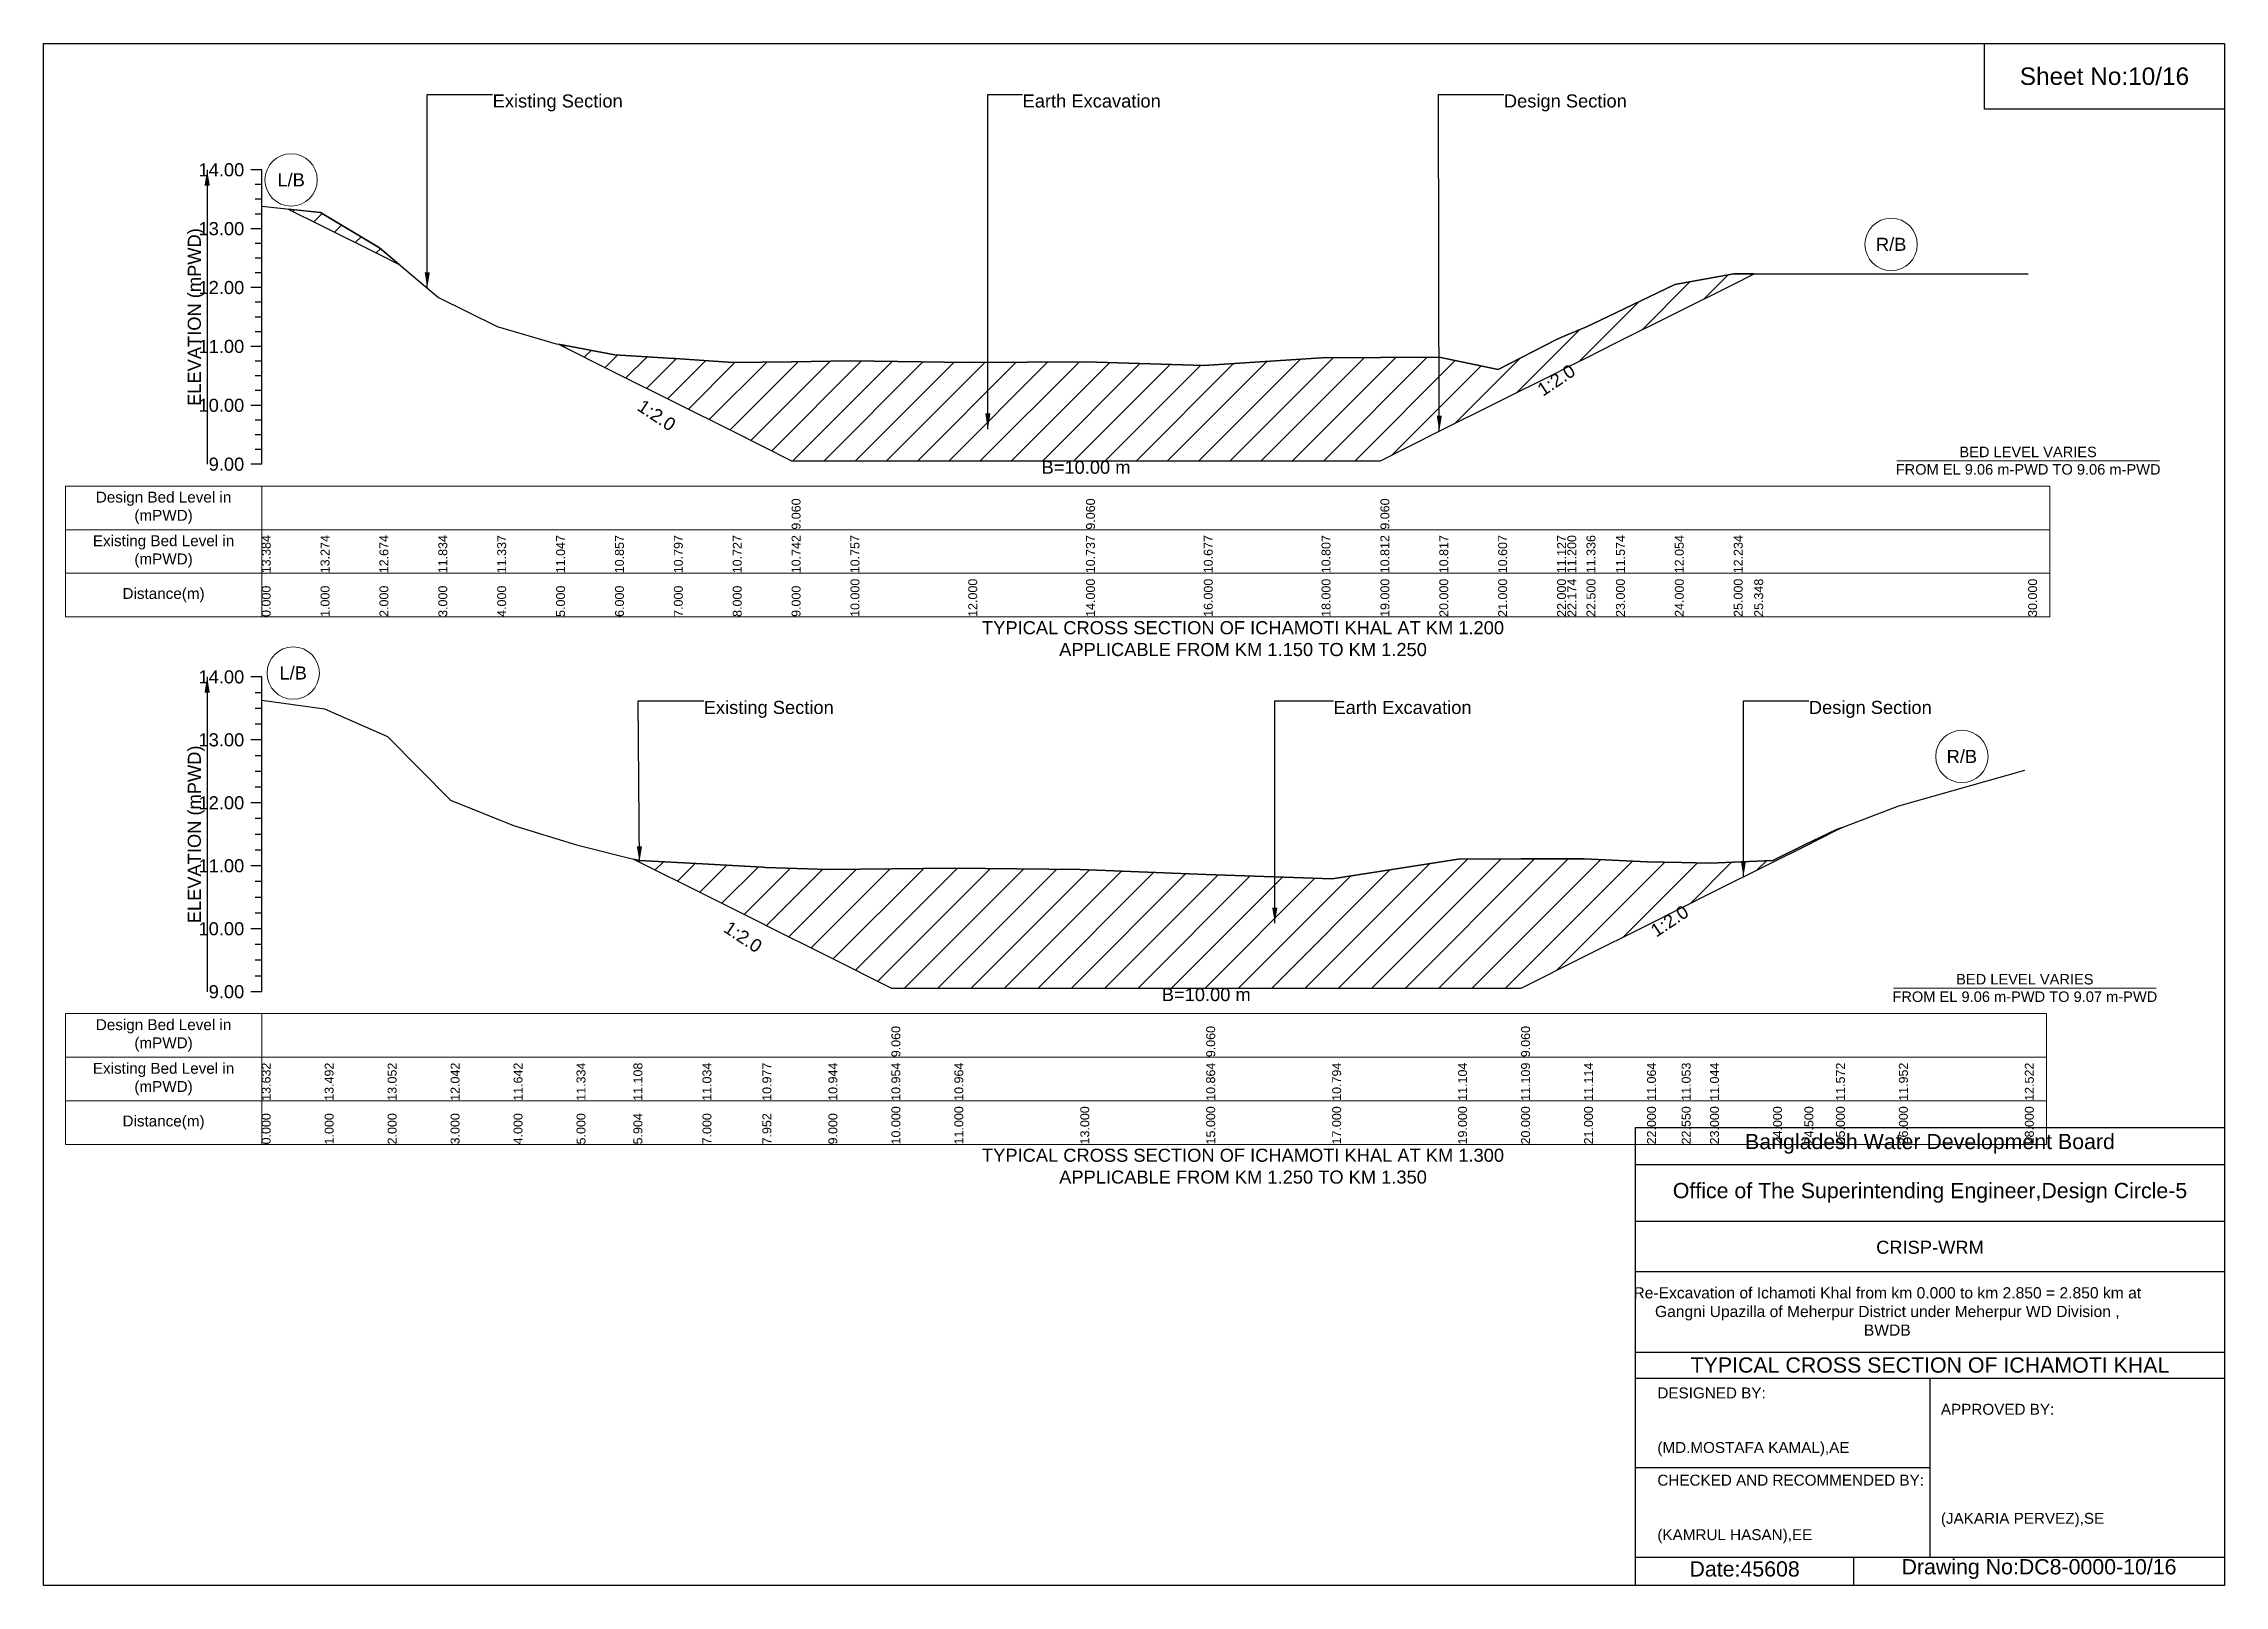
# Model space of a CAD drawing. Header units: inches. Extents: x 91000 to 258009, y -5656 to 0.
# Drawn here: x 190000 to 198000, y -5656 to 0 of the extents above; entities that cross this region are included whole.
import ezdxf

# ---------------------------------------------------------------- set-up
doc = ezdxf.new("R2010")
doc.units = ezdxf.units.IN
doc.header["$LTSCALE"] = 7
doc.header["$MEASUREMENT"] = 0
for name, color, linetype, lineweight in [('Cross section Data Border', 7, 'Continuous', 9), ('Cross Section Labels', 7, 'Continuous', 9), ('Existing_Bed_Level for Xsection', 7, 'Continuous', 25)]:
    doc.layers.add(name, color=color, linetype=linetype, lineweight=lineweight)
doc.styles.get("Standard").update_dxf_attribs({"font": 'arial.ttf'})
doc.dimstyles.get("Standard").update_dxf_attribs({"dimtxt": 0.18, "dimasz": 0.18, "dimexe": 0.18, "dimexo": 0.0625, "dimgap": 0.09, "dimtad": 0, "dimtih": 1, "dimtoh": 1, "dimdec": 4, "dimzin": 0, "dimdsep": 46, "dimtxsty": 'Standard', "dimcen": 0.09, "dimadec": 0, "dimazin": 0, "dimtfac": 1, "dimtdec": 4, "dimtofl": 0, "dimtmove": 0, "dimatfit": 3, "dimfxl": 1, "dimtolj": 1, "dimtzin": 0, "dimarcsym": 0})

msp = doc.modelspace()

# ---------------------------------------------------------------- texts
at = {"attachment_point": 5}
for s, insert, char_height in [('Sheet No:10/16', (197560, -120), 64), ('Bangladesh Water Development Board', (196920, -4036), 56), ('Office of The Superintending Engineer,Design Circle-5', (196920, -4216), 56)]:
    msp.add_mtext(s, dxfattribs=dict(at, insert=insert, char_height=char_height))
for s, insert, char_height, width, attachment_point in [('CRISP-WRM', (196920, -4416), 48, 2240, 5), ('Re-Excavation of Ichamoti Khal from km 0.000 to km 2.850 = 2.850 km at^JGangni Upazilla of Meherpur District under Meherpur WD Division ,^JBWDB', (196763.4, -4651.1), 41.04, 1846.8, 5), ('TYPICAL CROSS SECTION OF ICHAMOTI KHAL', (196920, -4848), 56, 2240, 5), ('DESIGNED BY:^J^J^J(MD.MOSTAFA KAMAL),AE', (195920, -5056), 40, 1120, 4), ('APPROVED BY:^J^J^J^J^J^J(JAKARIA PERVEZ),SE', (196960, -5216), 40, 1120, 4), ('CHECKED AND RECOMMENDED BY:^J^J^J(KAMRUL HASAN),EE', (195920, -5376), 40, 1120, 4), ('Date:45608', (196240, -5596), 56, 1120, 5), ('Drawing No:DC8-0000-10/16', (197320, -5596), 56, 1760, 5)]:
    msp.add_mtext(s, dxfattribs=dict(insert=insert, char_height=char_height, width=width, attachment_point=attachment_point))
at = {"layer": 'Cross section Data Border', "char_height": 40, "width": 640, "attachment_point": 5}
for s, insert in [('Design Bed Level in (mPWD)', (190440, -1703.1)), ('Existing Bed Level in (mPWD)', (190440, -1863.1)), ('Distance(m)', (190440, -2023.1)), ('Design Bed Level in (mPWD)', (190440, -3638.4)), ('Existing Bed Level in (mPWD)', (190440, -3798.4)), ('Distance(m)', (190440, -3958.4))]:
    msp.add_mtext(s, dxfattribs=dict(at, insert=insert))
at = {"layer": 'Cross Section Labels'}
for s, insert, char_height, attachment_point in [('Existing Section', (191647.3, -186.3), 48, 1), ('Earth Excavation', (193591.3, -186.3), 48, 1), ('Design Section', (195356.9, -186.3), 48, 1), ('L/B', (190908, -500), 48, 5), ('R/B', (196777.6, -736.6), 48, 5), ('BED LEVEL VARIES ^JFROM EL 9.06 m-PWD TO 9.06 m-PWD', (197280, -1530.2), 38.4, 5), ('B=10.00 m', (193824, -1530.2), 48, 2), ('TYPICAL CROSS SECTION OF ICHAMOTI KHAL AT KM 1.200^JAPPLICABLE FROM KM 1.150 TO KM 1.250', (194400, -2183.1), 48, 5), ('L/B', (190915.5, -2309.1), 48, 5), ('Existing Section', (192421.6, -2411.2), 48, 1), ('Earth Excavation', (194731.6, -2411.2), 48, 1), ('Design Section', (196475.6, -2411.2), 48, 1), ('R/B', (197037, -2615.2), 48, 5), ('BED LEVEL VARIES ^JFROM EL 9.06 m-PWD TO 9.07 m-PWD', (197268, -3464.6), 38.4, 5), ('B=10.00 m', (194265, -3464.6), 48, 2), ('TYPICAL CROSS SECTION OF ICHAMOTI KHAL AT KM 1.300^JAPPLICABLE FROM KM 1.250 TO KM 1.350', (194400, -4118.4), 48, 5)]:
    msp.add_mtext(s, dxfattribs=dict(at, insert=insert, char_height=char_height, attachment_point=attachment_point))
at = {"layer": 'Cross Section Labels', "char_height": 48, "attachment_point": 2}
for insert, rotation in [((195535.6, -1214.4), 33.69007), ((192262.5, -1343.4), 326.30993), ((195951.3, -3198.9), 33.69007), ((192579.2, -3256.9), 326.30993)]:
    msp.add_mtext('1:2.0', dxfattribs=dict(at, insert=insert, rotation=rotation))
at = {"layer": 'Existing_Bed_Level for Xsection', "char_height": 48, "attachment_point": 6}
for s, insert in [('14.00', (190736, -463.1)), ('13.00', (190736, -679.1)), ('12.00', (190736, -895.1)), ('11.00', (190736, -1111.1)), ('10.00', (190736, -1327.1)), ('9.00', (190736, -1543.1)), ('14.00', (190736, -2323.4)), ('13.00', (190736, -2554.4)), ('12.00', (190736, -2785.4)), ('11.00', (190736, -3016.4)), ('10.00', (190736, -3247.4)), ('9.00', (190736, -3478.4))]:
    msp.add_mtext(s, dxfattribs=dict(at, insert=insert))
at = {"layer": 'Existing_Bed_Level for Xsection', "rotation": 90}
for s, insert, char_height, attachment_point in [('ELEVATION (mPWD)', (190560, -1003.1), 48, 5), ('9.060', (192744, -1783.1), 32.8, 1), ('9.060', (193824, -1783.1), 32.8, 1), ('9.060', (194904, -1783.1), 32.8, 1), ('13.384', (190800, -1943.1), 32.8, 1), ('13.274', (191016, -1943.1), 32.8, 1), ('12.674', (191232, -1943.1), 32.8, 1), ('11.834', (191448, -1943.1), 32.8, 1), ('11.337', (191664, -1943.1), 32.8, 1), ('11.047', (191880, -1943.1), 32.8, 1), ('10.857', (192096, -1943.1), 32.8, 1), ('10.797', (192312, -1943.1), 32.8, 1), ('10.727', (192528, -1943.1), 32.8, 1), ('10.742', (192744, -1943.1), 32.8, 1), ('10.757', (192960, -1943.1), 32.8, 1), ('10.737', (193824, -1943.1), 32.8, 1), ('10.677', (194256, -1943.1), 32.8, 1), ('10.807', (194688, -1943.1), 32.8, 1), ('10.812', (194904, -1943.1), 32.8, 1), ('10.817', (195120, -1943.1), 32.8, 1), ('10.607', (195336, -1943.1), 32.8, 1), ('11.127', (195552, -1943.1), 32.8, 1), ('11.200', (195589.6, -1943.1), 32.8, 1), ('11.336', (195660, -1943.1), 32.8, 1), ('11.574', (195768, -1943.1), 32.8, 1), ('12.054', (195984, -1943.1), 32.8, 1), ('12.234', (196200, -1943.1), 32.8, 1), ('0.000', (190800, -2103.1), 32.8, 1), ('1.000', (191016, -2103.1), 32.8, 1), ('2.000', (191232, -2103.1), 32.8, 1), ('3.000', (191448, -2103.1), 32.8, 1), ('4.000', (191664, -2103.1), 32.8, 1), ('5.000', (191880, -2103.1), 32.8, 1), ('6.000', (192096, -2103.1), 32.8, 1), ('7.000', (192312, -2103.1), 32.8, 1), ('8.000', (192528, -2103.1), 32.8, 1), ('9.000', (192744, -2103.1), 32.8, 1), ('10.000', (192960, -2103.1), 32.8, 1), ('12.000', (193392, -2103.1), 32.8, 1), ('14.000', (193824, -2103.1), 32.8, 1), ('16.000', (194256, -2103.1), 32.8, 1), ('18.000', (194688, -2103.1), 32.8, 1), ('19.000', (194904, -2103.1), 32.8, 1), ('20.000', (195120, -2103.1), 32.8, 1), ('21.000', (195336, -2103.1), 32.8, 1), ('22.000', (195552, -2103.1), 32.8, 1), ('22.174', (195589.6, -2103.1), 32.8, 1), ('22.500', (195660, -2103.1), 32.8, 1), ('23.000', (195768, -2103.1), 32.8, 1), ('24.000', (195984, -2103.1), 32.8, 1), ('25.000', (196200, -2103.1), 32.8, 1), ('25.348', (196275.2, -2103.1), 32.8, 1), ('30.000', (197280, -2103.1), 32.8, 1), ('ELEVATION (mPWD)', (190560, -2900.9), 48, 5), ('9.060', (193110, -3718.4), 32.8, 1), ('9.060', (194265, -3718.4), 32.8, 1), ('9.060', (195420, -3718.4), 32.8, 1), ('13.632', (190800, -3878.4), 32.8, 1), ('13.492', (191031, -3878.4), 32.8, 1), ('13.052', (191262, -3878.4), 32.8, 1), ('12.042', (191493, -3878.4), 32.8, 1), ('11.642', (191724, -3878.4), 32.8, 1), ('11.334', (191955, -3878.4), 32.8, 1), ('11.108', (192163.8, -3878.4), 32.8, 1), ('11.034', (192417, -3878.4), 32.8, 1), ('10.977', (192636.9, -3878.4), 32.8, 1), ('10.944', (192879, -3878.4), 32.8, 1), ('10.954', (193110, -3878.4), 32.8, 1), ('10.964', (193341, -3878.4), 32.8, 1), ('10.864', (194265, -3878.4), 32.8, 1), ('10.794', (194727, -3878.4), 32.8, 1), ('11.104', (195189, -3878.4), 32.8, 1), ('11.109', (195420, -3878.4), 32.8, 1), ('11.114', (195651, -3878.4), 32.8, 1), ('11.064', (195882, -3878.4), 32.8, 1), ('11.053', (196009, -3878.4), 32.8, 1), ('11.044', (196113, -3878.4), 32.8, 1), ('11.572', (196575, -3878.4), 32.8, 1), ('11.952', (196806, -3878.4), 32.8, 1), ('12.522', (197268, -3878.4), 32.8, 1), ('10.000', (193110, -4038.4), 32.8, 1), ('11.000', (193341, -4038.4), 32.8, 1), ('13.000', (193803, -4038.4), 32.8, 1), ('15.000', (194265, -4038.4), 32.8, 1), ('17.000', (194727, -4038.4), 32.8, 1), ('19.000', (195189, -4038.4), 32.8, 1), ('20.000', (195420, -4038.4), 32.8, 1), ('21.000', (195651, -4038.4), 32.8, 1), ('22.000', (195882, -4038.4), 32.8, 1), ('22.550', (196009, -4038.4), 32.8, 1), ('23.000', (196113, -4038.4), 32.8, 1), ('24.000', (196344, -4038.4), 32.8, 1), ('24.500', (196459.5, -4038.4), 32.8, 1), ('25.000', (196575, -4038.4), 32.8, 1), ('26.000', (196806, -4038.4), 32.8, 1), ('28.000', (197268, -4038.4), 32.8, 1), ('0.000', (190800, -4038.4), 32.8, 1), ('1.000', (191031, -4038.4), 32.8, 1), ('2.000', (191262, -4038.4), 32.8, 1), ('3.000', (191493, -4038.4), 32.8, 1), ('4.000', (191724, -4038.4), 32.8, 1), ('5.000', (191955, -4038.4), 32.8, 1), ('5.904', (192163.8, -4038.4), 32.8, 1), ('7.000', (192417, -4038.4), 32.8, 1), ('7.952', (192636.9, -4038.4), 32.8, 1), ('9.000', (192879, -4038.4), 32.8, 1)]:
    msp.add_mtext(s, dxfattribs=dict(at, insert=insert, char_height=char_height, attachment_point=attachment_point))

# ---------------------------------------------------------------- hatches: boundary and pattern name
at = {"layer": 'Existing_Bed_Level for Xsection'}
h = msp.add_hatch(dxfattribs=at)
h.set_pattern_fill('ANSI31', color=256, scale=648, style=0)
h.paths.add_polyline_path([(190897.5, -606.9), (191016, -666.2), (191232, -774.2), (191304.4, -810.4), (191232, -749.5), (191016, -619.9)])
h = msp.add_hatch(dxfattribs=at)
h.set_pattern_fill('ANSI31', color=256, scale=648, style=0)
h.paths.add_polyline_path([(191889.1, -1102.7), (192096, -1206.2), (192312, -1314.2), (192316.5, -1316.4), (192528, -1422.2), (192744, -1530.2), (192960, -1530.2), (193392, -1530.2), (193824, -1530.2), (194256, -1530.2), (194688, -1530.2), (194904, -1530.2), (195120, -1422.2), (195336, -1314.2), (195552, -1206.2), (195589.6, -1187.4), (195660, -1152.2), (195768, -1098.2), (195984, -990.2), (196200, -882.2), (196275.2, -844.6), (196200, -844.6), (195984, -883.4), (195768, -987.1), (195660, -1038.5), (195589.6, -1068), (195552, -1083.7), (195336, -1196), (195120, -1150.6), (194904, -1151.7), (194688, -1152.8), (194256, -1180.9), (193824, -1167.9), (193392, -1170.1), (192960, -1163.6), (192744, -1166.8), (192528, -1170.1), (192316.5, -1155.3), (192312, -1155), (192096, -1142)])
h = msp.add_hatch(dxfattribs=at)
h.set_pattern_fill('ANSI31', color=256, scale=693, style=0)
h.paths.add_polyline_path([(192163.8, -2991.5), (192186, -3002.6), (192417, -3118.1), (192636.9, -3228), (192648, -3233.6), (192879, -3349.1), (193110, -3464.6), (193341, -3464.6), (193803, -3464.6), (194265, -3464.6), (194727, -3464.6), (195189, -3464.6), (195420, -3464.6), (195651, -3349.1), (195882, -3233.6), (196009, -3170), (196113, -3118.1), (196344, -3002.6), (196459.5, -2944.8), (196575, -2887.1), (196598.1, -2875.5), (196575, -2884.3), (196459.5, -2939.3), (196344, -2997), (196113, -3006.2), (196009, -3004.2), (195882, -3001.6), (195651, -2990.1), (195420, -2991.2), (195189, -2992.4), (194727, -3064), (194265, -3047.8), (193803, -3029.3), (193341, -3024.7), (193110, -3027), (192879, -3029.3), (192648, -3022.4), (192636.9, -3021.8), (192417, -3008.6), (192186, -2997)])

# ---------------------------------------------------------------- linework, layer by layer
for points in [[(190000, 0), (198000, 0), (198000, -5656), (190000, -5656)], [(197120, 0), (198000, 0), (198000, -240), (197120, -240)]]:
    msp.add_lwpolyline(points, close=True)
for points in [[(195840, -5656), (195840, -3976), (198000, -3976)], [(195840, -4112), (198000, -4112)], [(195840, -4320), (198000, -4320)], [(195840, -4504), (198000, -4504)], [(195840, -4800), (198000, -4800)], [(195840, -4896), (198000, -4896)], [(196920, -4896), (196920, -5552)], [(195840, -5224), (196920, -5224)], [(195840, -5552), (198000, -5552)], [(196640, -5552), (196640, -5656)]]:
    msp.add_lwpolyline(points)
at = {"layer": 'Cross section Data Border'}
for points in [[(190080, -1623.1), (197360, -1623.1), (197360, -2103.1), (190080, -2103.1)], [(190080, -3558.4), (197348, -3558.4), (197348, -4038.4), (190080, -4038.4)]]:
    msp.add_lwpolyline(points, close=True, dxfattribs=at)
for points in [[(190800, -1623.1), (190800, -2103.1)], [(190080, -1783.1), (197360, -1783.1)], [(190080, -1943.1), (197360, -1943.1)], [(190800, -3558.4), (190800, -4038.4)], [(190080, -3718.4), (197348, -3718.4)], [(190080, -3878.4), (197348, -3878.4)]]:
    msp.add_lwpolyline(points, dxfattribs=at)
at = {"layer": 'Cross Section Labels'}
for points in [[(196797.8, -1530.2), (197762.2, -1530.2)], [(196785.8, -3464.6), (197750.2, -3464.6)]]:
    msp.add_lwpolyline(points, dxfattribs=at)
for centre in [(190908, -500), (196777.6, -736.6), (190915.5, -2309.1), (197037, -2615.2)]:
    msp.add_circle(centre, 96, dxfattribs=at)
at = {"layer": 'Existing_Bed_Level for Xsection'}
for points in [[(190800, -463.1), (190760, -463.1)], [(190800, -1543.1), (190800, -1327.1), (190800, -1111.1), (190800, -895.1), (190800, -679.1), (190800, -463.1)], [(190800, -517.1), (190776, -517.1)], [(190800, -571.1), (190776, -571.1)], [(190800, -625.1), (190776, -625.1)], [(190800, -596.2), (191016, -619.9), (191232, -749.5), (191448, -931), (191664, -1038.3), (191880, -1101), (191889.1, -1102.7), (192096, -1142), (192312, -1155), (192316.5, -1155.3), (192528, -1170.1), (192744, -1166.8), (192744, -1166.8), (192960, -1163.6), (193392, -1170.1), (193824, -1167.9), (193824, -1167.9), (194256, -1180.9), (194688, -1152.8), (194904, -1151.7), (194904, -1151.7), (195120, -1150.6), (195336, -1196), (195552, -1083.7), (195589.6, -1068), (195660, -1038.5), (195768, -987.1), (195984, -883.4), (196200, -844.6), (196275.2, -844.6), (197280, -844.6)], [(190800, -679.1), (190760, -679.1)], [(190800, -733.1), (190776, -733.1)], [(190800, -787.1), (190776, -787.1)], [(190800, -841.1), (190776, -841.1)], [(190800, -895.1), (190760, -895.1)], [(190800, -949.1), (190776, -949.1)], [(190800, -1003.1), (190776, -1003.1)], [(190800, -1111.1), (190760, -1111.1)], [(190800, -1057.1), (190776, -1057.1)], [(190800, -1165.1), (190776, -1165.1)], [(190800, -1219.1), (190776, -1219.1)], [(190800, -1273.1), (190776, -1273.1)], [(190800, -1327.1), (190760, -1327.1)], [(190800, -1381.1), (190776, -1381.1)], [(190800, -1435.1), (190776, -1435.1)], [(190800, -1489.1), (190776, -1489.1)], [(190800, -1543.1), (190760, -1543.1)], [(190800, -2323.4), (190760, -2323.4)], [(190800, -2381.2), (190776, -2381.2)], [(190800, -3478.4), (190800, -3247.4), (190800, -3016.4), (190800, -2785.4), (190800, -2554.4), (190800, -2323.4)], [(190800, -2438.9), (190776, -2438.9)], [(190800, -2408.4), (191031, -2440.8), (191262, -2542.4), (191493, -2775.7), (191724, -2868.1), (191955, -2939.3), (192163.8, -2991.5), (192186, -2997), (192417, -3008.6), (192636.9, -3021.8), (192648, -3022.4), (192879, -3029.3), (193110, -3027), (193110, -3027), (193341, -3024.7), (193803, -3029.3), (194265, -3047.8), (194265, -3047.8), (194727, -3064), (195189, -2992.4), (195420, -2991.2), (195420, -2991.2), (195651, -2990.1), (195882, -3001.6), (196009, -3004.2), (196113, -3006.2), (196344, -2997), (196459.5, -2939.3), (196575, -2884.3), (196598.1, -2875.5), (196806, -2796.5), (197268, -2664.8)], [(190800, -2554.4), (190760, -2554.4)], [(190800, -2496.7), (190776, -2496.7)], [(190800, -2612.2), (190776, -2612.2)], [(190800, -2669.9), (190776, -2669.9)], [(190800, -2785.4), (190760, -2785.4)], [(190800, -2727.7), (190776, -2727.7)], [(190800, -2843.2), (190776, -2843.2)], [(190800, -2900.9), (190776, -2900.9)], [(190800, -2958.7), (190776, -2958.7)], [(190800, -3016.4), (190760, -3016.4)], [(190800, -3074.2), (190776, -3074.2)], [(190800, -3131.9), (190776, -3131.9)], [(190800, -3189.7), (190776, -3189.7)], [(190800, -3247.4), (190760, -3247.4)], [(190800, -3305.2), (190776, -3305.2)], [(190800, -3362.9), (190776, -3362.9)], [(190800, -3420.7), (190776, -3420.7)], [(190800, -3478.4), (190760, -3478.4)]]:
    msp.add_lwpolyline(points, dxfattribs=at)
for points in [[(190897.5, -606.9), (191016, -666.2), (191232, -774.2), (191304.4, -810.4), (191232, -749.5), (191016, -619.9)], [(191889.1, -1102.7), (192096, -1206.2), (192312, -1314.2), (192316.5, -1316.4), (192528, -1422.2), (192744, -1530.2), (192744, -1530.2), (192960, -1530.2), (193392, -1530.2), (193824, -1530.2), (193824, -1530.2), (194256, -1530.2), (194688, -1530.2), (194904, -1530.2), (194904, -1530.2), (195120, -1422.2), (195336, -1314.2), (195552, -1206.2), (195589.6, -1187.4), (195660, -1152.2), (195768, -1098.2), (195984, -990.2), (196200, -882.2), (196275.2, -844.6), (196200, -844.6), (195984, -883.4), (195768, -987.1), (195660, -1038.5), (195589.6, -1068), (195552, -1083.7), (195336, -1196), (195120, -1150.6), (194904, -1151.7), (194904, -1151.7), (194688, -1152.8), (194256, -1180.9), (193824, -1167.9), (193824, -1167.9), (193392, -1170.1), (192960, -1163.6), (192744, -1166.8), (192744, -1166.8), (192528, -1170.1), (192316.5, -1155.3), (192312, -1155), (192096, -1142)], [(192163.8, -2991.5), (192186, -3002.6), (192417, -3118.1), (192636.9, -3228), (192648, -3233.6), (192879, -3349.1), (193110, -3464.6), (193110, -3464.6), (193341, -3464.6), (193803, -3464.6), (194265, -3464.6), (194265, -3464.6), (194727, -3464.6), (195189, -3464.6), (195420, -3464.6), (195420, -3464.6), (195651, -3349.1), (195882, -3233.6), (196009, -3170), (196113, -3118.1), (196344, -3002.6), (196459.5, -2944.8), (196575, -2887.1), (196598.1, -2875.5), (196598.1, -2875.5), (196598.1, -2875.5), (196575, -2884.3), (196459.5, -2939.3), (196344, -2997), (196113, -3006.2), (196009, -3004.2), (195882, -3001.6), (195651, -2990.1), (195420, -2991.2), (195420, -2991.2), (195189, -2992.4), (194727, -3064), (194265, -3047.8), (194265, -3047.8), (193803, -3029.3), (193341, -3024.7), (193110, -3027), (193110, -3027), (192879, -3029.3), (192648, -3022.4), (192636.9, -3021.8), (192417, -3008.6), (192186, -2997)]]:
    msp.add_lwpolyline(points, close=True, dxfattribs=at)

msp.set_redraw_order([(e.dxf.handle, doc.entitydb.next_handle()) for e in msp.query("TEXT MTEXT ATTDEF DIMENSION ARC_DIMENSION")])  # texts and dimensions are drawn at this point

# ---------------------------------------------------------------- leaders
at = {"layer": 'Cross Section Labels', "annotation_type": 0, "has_hookline": 1, "hookline_direction": 0}
for points, text_width in [([(191407.3, -896.8), (191407.3, -186.3), (191647.2, -186.3)], 467.2), ([(193463.9, -1414.4), (193463.9, -186.3), (193591.2, -186.3)], 497), ([(195120, -1422.2), (195116.9, -186.3), (195356.8, -186.3)], 441.2), ([(192186, -3002.6), (192181.6, -2411.2), (192421.5, -2411.2)], 467.2), ([(194516.5, -3227), (194516.5, -2411.2), (194731.5, -2411.2)], 497), ([(196235.6, -3056.7), (196235.6, -2411.2), (196475.5, -2411.2)], 441.2)]:
    msp.add_leader(points, dimstyle='Standard', override={"dimasz": 57.6}, dxfattribs=dict(at, text_width=text_width))
at = {"layer": 'Existing_Bed_Level for Xsection'}
for points in [[(190600, -463.1), (190600, -1543.1)], [(190600, -2323.4), (190600, -3478.4)]]:
    msp.add_leader(points, dimstyle='Standard', override={"dimasz": 57.6}, dxfattribs=at)

doc.saveas('drawing.dxf')
